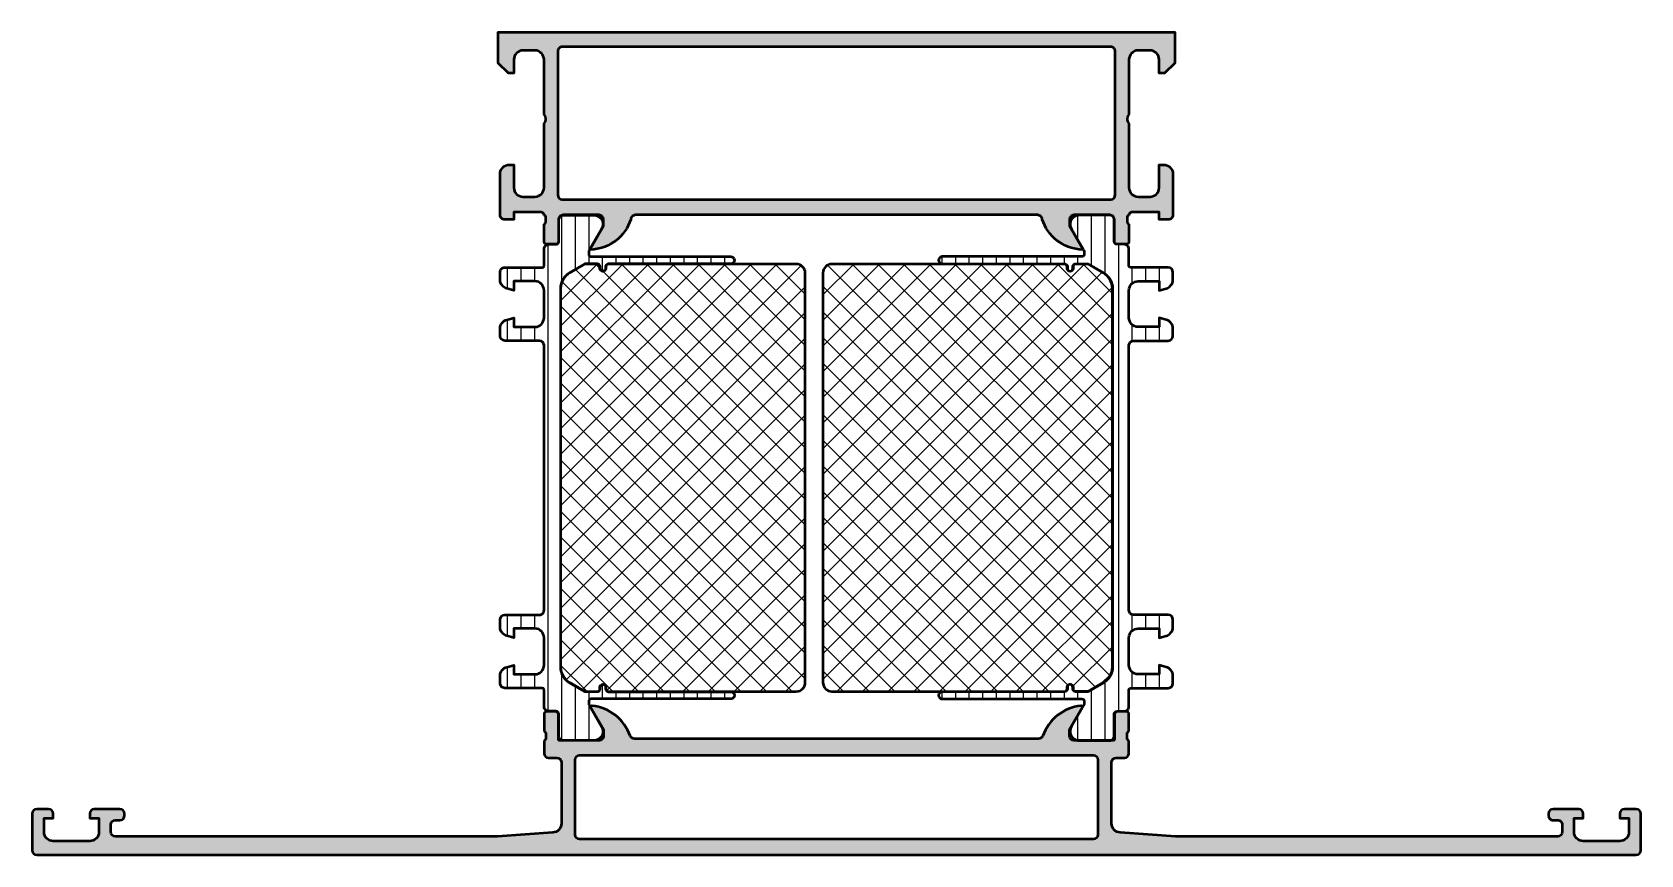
# Model space of a CAD drawing. Extents: x 0 to 176, y 0 to 90.
import ezdxf

# ---------------------------------------------------------------- set-up
doc = ezdxf.new("R2010")
doc.units = 0
for name, color, linetype, lineweight in [('0S-Alu contour', 7, 'Continuous', 50), ('0S-Alu hatch', 252, 'Continuous', 25), ('0S-Plastic contour', 254, 'Continuous', 50), ('0S-Plastic hatch', 253, 'Continuous', 25), ('0S-PT contour', 91, 'Continuous', 50), ('0S-PT hatch', 103, 'Continuous', 25)]:
    doc.layers.add(name, color=color, linetype=linetype, lineweight=lineweight)
pattern_1 = [(135, (0, 0), (-1.403165018917055, -1.403165018917055), []), (225, (0, 0), (1.403165018917055, -1.403165018917055), [])]
pattern_2 = [(90, (0, 0), (-1.4859, 0), [])]

# ---------------------------------------------------------------- blocks, each defined once
blk = doc.blocks.new('462370__F4F1D4FD_7374_4305_BF68_E010C8D0E6F6_')
at = {"layer": '0S-Alu hatch'}
h = blk.add_hatch(color=256, dxfattribs=at)
edge = h.paths.add_edge_path()
edge.add_line((125.1007984784879, 2.002017710489781), (119.0295514285, 2.435678214060345))
edge.add_ellipse((119.100798478488, 3.433136913891114), major_axis=(-1.000000000000036, 0), ratio=1, start_angle=0, end_angle=85.91438322002318, ccw=False)
edge.add_line((118.1007984784879, 3.433136913891104), (118.1007984784879, 10.1020177104898))
edge.add_ellipse((118.6007984784879, 10.1020177104898), major_axis=(-0.5, 0), ratio=1, start_angle=270, end_angle=360, ccw=False)
edge.add_line((118.6007984784879, 10.6020177104898), (119.500798478488, 10.6020177104898))
edge.add_arc((119.500798478488, 11.10201771048977), 0.4999999999999716, 270.0000000000017, 360)
edge.add_line((120.0007984784879, 11.10201771048977), (120.0007984784879, 12.50201771048978))
edge.add_ellipse((120.079634925031, 12.76953830248286), major_axis=(-0.2788950563273966, 0), ratio=1, start_angle=-1.1645893741019222, end_angle=73.58012358050712, ccw=False)
edge.add_line((119.800797478488, 12.77520671048126), (119.8007974784879, 13.22880071048129))
edge.add_ellipse((120.0796655741311, 13.23446136995831), major_axis=(-0.2789255417371568, 0), ratio=1, start_angle=-73.57540544465007, end_angle=1.1628700728778085, ccw=False)
edge.add_line((120.0007984784879, 13.50200471048126), (120.0007984784879, 15.38201571048978))
edge.add_arc((119.7007984784879, 15.38201571048978), 0.3000000000000256, 0, 90.00000000000273)
edge.add_line((119.7007984784879, 15.6820157104898), (118.7208241594451, 15.68201571048979))
edge.add_arc((118.7208241594451, 15.38201571048981), 0.2999999999999829, 90.00000000000273, 180)
edge.add_line((118.4208241594451, 15.38201571048981), (118.4208241594452, 12.62201771048978))
edge.add_ellipse((118.3008241594451, 12.62201771048978), major_axis=(-0.1200000000000614, 0), ratio=1, start_angle=90, end_angle=180, ccw=False)
edge.add_line((118.3008241594451, 12.50201771048972), (114.0007984784879, 12.50201771048972))
edge.add_ellipse((114.0007984784879, 13.00201771048973), major_axis=(-0.5000000000000125, 0), ratio=1, start_angle=0, end_angle=90, ccw=False)
edge.add_line((113.5007984784879, 13.00201771048972), (113.500798478488, 13.7020177104898))
edge.add_line((113.500798478488, 13.7020177104898), (114.8822939361101, 16.09483803351707))
edge.add_arc((114.7626786938394, 16.16389792584124), 0.1381197846484109, 330.0000000000202, 456.0127701438454)
edge.add_arc((115.2719612335167, 11.32876498835185), 4.999999999998722, 96.01277014383918, 160.087090314012)
edge.add_ellipse((110.100798478488, 13.20201771049079), major_axis=(-0.5000000000010184, 0), ratio=1, start_angle=89.99999999999022, end_angle=160.0870903139961, ccw=False)
edge.add_line((110.1007984784879, 12.70201771048977), (65.90079847848816, 12.70201771048988))
edge.add_ellipse((65.90079847848843, 13.20201771049029), major_axis=(-0.5000000000004086, 0), ratio=1, start_angle=19.91290968596161, end_angle=89.99999999996908, ccw=False)
edge.add_arc((60.72963572345959, 11.32876498835125), 4.999999999999465, 19.91290968599285, 83.98722985616413)
edge.add_arc((61.23891826313666, 16.16389792584124), 0.1381197846485664, 83.9872298561376, 209.9999999999548)
edge.add_line((61.11930302086572, 16.09483803351705), (62.50079847848802, 13.70201771048988))
edge.add_line((62.50079847848802, 13.70201771048988), (62.50079847848808, 13.00201771048981))
edge.add_ellipse((62.00079847848808, 13.00201771048983), major_axis=(-0.4999999999999929, 0), ratio=1, start_angle=89.9999999999975, end_angle=180, ccw=False)
edge.add_line((62.00079847848806, 12.50201771048984), (57.70077279753074, 12.50201771048984))
edge.add_ellipse((57.70077279753073, 12.62201771048981), major_axis=(-0.1199999999999726, 0), ratio=1, start_angle=0, end_angle=90.00000000000682, ccw=False)
edge.add_line((57.58077279753076, 12.62201771048981), (57.58077279753076, 15.38201571048978))
edge.add_arc((57.28077279753076, 15.38201571048978), 0.3000000000000043, 0, 90)
edge.add_line((57.28077279753076, 15.68201571048978), (56.30079847848797, 15.68201571048979))
edge.add_arc((56.30079847848796, 15.38201571048981), 0.2999999999999829, 89.99999999999864, 180)
edge.add_line((56.00079847848798, 15.38201571048981), (56.00079847848795, 13.50200471048129))
edge.add_ellipse((55.92193138284484, 13.23446136995837), major_axis=(-0.2789255417371095, 0), ratio=1, start_angle=178.8371299271035, end_angle=253.5754054446548, ccw=False)
edge.add_line((56.20079947848797, 13.22880071048126), (56.20079947848797, 12.77520671048125))
edge.add_ellipse((55.92196203194489, 12.76953830248289), major_axis=(-0.278895056327466, 0), ratio=1, start_angle=106.41987641949481, end_angle=181.1645893740948, ccw=False)
edge.add_line((56.00079847848795, 12.50201771048975), (56.00079847848798, 11.10201771048977))
edge.add_arc((56.50079847848795, 11.10201771048974), 0.4999999999999716, 180, 269.9999999999968)
edge.add_line((56.50079847848792, 10.60201771048977), (57.40079847848795, 10.6020177104898))
edge.add_ellipse((57.40079847848793, 10.10201771048979), major_axis=(-0.5000000000000089, 0), ratio=1, start_angle=180, end_angle=269.99999999999756, ccw=False)
edge.add_line((57.90079847848794, 10.1020177104898), (57.90079847848794, 3.433136913891104))
edge.add_ellipse((56.90079847848793, 3.433136913891112), major_axis=(-1.000000000000007, 0), ratio=1, start_angle=94.08561677997648, end_angle=180, ccw=False)
edge.add_line((56.97204552847587, 2.435678214060374), (50.90079847848794, 2.002017710489781))
edge.add_line((50.90079847848794, 2.002017710489781), (9.100798478487917, 2.002017710489781))
edge.add_ellipse((9.100798478487972, 2.502017710489792), major_axis=(-0.5000000000000115, 0), ratio=1, start_angle=0, end_angle=89.99999999999369, ccw=False)
edge.add_line((8.60079847848796, 2.502017710489781), (8.60079847848796, 3.302017710489764))
edge.add_ellipse((9.10079847848796, 3.302017710489763), major_axis=(-0.5, 0), ratio=1, start_angle=270, end_angle=360, ccw=False)
edge.add_line((9.10079847848796, 3.802017710489764), (9.60079847848796, 3.802017710489792))
edge.add_arc((9.60079847848796, 4.302017710489764), 0.5, 270, 360)
edge.add_line((10.10079847848796, 4.302017710489764), (10.10079847848796, 4.502017710489781))
edge.add_arc((9.60079847848796, 4.502017710489781), 0.5, 0, 90)
edge.add_line((9.60079847848796, 5.002017710489781), (6.800798478487948, 5.002017710489781))
edge.add_arc((6.800798478487948, 4.502017710489781), 0.5, 90, 180)
edge.add_line((6.300798478487948, 4.502017710489781), (6.300798478487948, 4.002017710489781))
edge.add_line((6.300798478487948, 4.002017710489781), (7.300798478487948, 4.002017710489781))
edge.add_line((7.300798478487948, 4.002017710489781), (7.300798478487948, 2.502017710489781))
edge.add_ellipse((6.300798478487949, 2.50201771048978), major_axis=(-0.9999999999999991, 0), ratio=1, start_angle=90, end_angle=180, ccw=False)
edge.add_line((6.300798478487948, 1.502017710489781), (2.300798478487948, 1.502017710489781))
edge.add_ellipse((2.300798478487948, 2.502017710489781), major_axis=(-1, 0), ratio=1, start_angle=0, end_angle=90, ccw=False)
edge.add_line((1.300798478487948, 2.502017710489781), (1.300798478487948, 4.002017710489781))
edge.add_line((1.300798478487948, 4.002017710489781), (2.300798478487948, 4.002017710489781))
edge.add_line((2.300798478487948, 4.002017710489781), (2.300798478487948, 4.502017710489781))
edge.add_arc((1.800798478487948, 4.502017710489781), 0.5, 0, 90)
edge.add_line((1.800798478487948, 5.002017710489781), (0.5007984784879369, 5.002017710489781))
edge.add_arc((0.5007984784879369, 4.502017710489781), 0.5, 90, 180)
edge.add_line((0.0007984784879369, 4.502017710489781), (0.0007984784879369, 0.5020177104897812))
edge.add_arc((0.5007984784879369, 0.5020177104897812), 0.5, 180, 270)
edge.add_line((0.5007984784879368, 0.0020177104897812), (175.500798478488, 0.0020177104897812))
edge.add_arc((175.500798478488, 0.5020177104897812), 0.5, 270, 360)
edge.add_line((176.000798478488, 0.5020177104897812), (176.000798478488, 4.502017710489781))
edge.add_arc((175.500798478488, 4.502017710489781), 0.5, 0, 90)
edge.add_line((175.500798478488, 5.002017710489781), (174.2007984784879, 5.002017710489781))
edge.add_arc((174.2007984784879, 4.502017710489781), 0.5, 90, 180)
edge.add_line((173.7007984784879, 4.502017710489781), (173.7007984784879, 4.002017710489781))
edge.add_line((173.7007984784879, 4.002017710489781), (174.7007984784879, 4.002017710489781))
edge.add_line((174.7007984784879, 4.002017710489781), (174.7007984784879, 2.502017710489724))
edge.add_ellipse((173.700798478488, 2.50201771048975), major_axis=(-0.9999999999999715, 0), ratio=1, start_angle=89.99999999999511, end_angle=180, ccw=False)
edge.add_line((173.7007984784879, 1.502017710489781), (169.700798478488, 1.502017710489781))
edge.add_ellipse((169.700798478488, 2.502017710489771), major_axis=(-0.9999999999999902, 0), ratio=1, start_angle=0, end_angle=90, ccw=False)
edge.add_line((168.7007984784879, 2.502017710489781), (168.7007984784879, 4.002017710489781))
edge.add_line((168.7007984784879, 4.002017710489781), (169.700798478488, 4.002017710489781))
edge.add_line((169.700798478488, 4.002017710489781), (169.700798478488, 4.502017710489781))
edge.add_arc((169.2007984784879, 4.502017710489781), 0.5, 0, 90)
edge.add_line((169.2007984784879, 5.002017710489781), (166.4007984784879, 5.002017710489781))
edge.add_arc((166.4007984784879, 4.502017710489724), 0.500000000000057, 90, 180)
edge.add_line((165.9007984784879, 4.502017710489724), (165.9007984784879, 4.302017710489764))
edge.add_arc((166.4007984784879, 4.30201771048982), 0.500000000000057, 180, 270.0000000000065)
edge.add_line((166.400798478488, 3.802017710489764), (166.9007984784879, 3.802017710489792))
edge.add_ellipse((166.9007984784879, 3.302017710489783), major_axis=(-0.5000000000000094, 0), ratio=1, start_angle=180, end_angle=270.0000000000065, ccw=False)
edge.add_line((167.4007984784879, 3.302017710489792), (167.4007984784879, 2.502017710489752))
edge.add_ellipse((166.9007984784879, 2.502017710489714), major_axis=(-0.4999999999999432, 0), ratio=1, start_angle=90, end_angle=180, ccw=False)
edge.add_line((166.9007984784879, 2.002017710489781), (125.1007984784879, 2.002017710489781))
edge = h.paths.add_edge_path()
edge.add_line((59.90079847848794, 10.90201771048978), (116.1007984784879, 10.90201771048978))
edge.add_ellipse((116.1007984784879, 10.40201771048979), major_axis=(-0.5, 0), ratio=1, start_angle=180, end_angle=270, ccw=False)
edge.add_line((116.6007984784879, 10.40201771048979), (116.6007984784879, 2.202017710489769))
edge.add_ellipse((116.1007984784879, 2.202017710489769), major_axis=(-0.5, 0), ratio=1, start_angle=90, end_angle=180, ccw=False)
edge.add_line((116.1007984784879, 1.702017710489769), (59.90079847848794, 1.702017710489769))
edge.add_ellipse((59.90079847848794, 2.202017710489769), major_axis=(-0.5, 0), ratio=1, start_angle=0, end_angle=90, ccw=False)
edge.add_line((59.40079847848794, 2.202017710489769), (59.40079847848794, 10.40201771048979))
edge.add_ellipse((59.90079847848794, 10.40201771048979), major_axis=(-0.5, 0), ratio=1, start_angle=270, end_angle=360, ccw=False)
at = {"layer": '0S-Alu contour', "color": 7}
for points in [[(61.11930302086572, 16.09483803351705), (62.50079847848802, 13.70201771048988), (62.50079847848808, 13.00201771048981)], [(113.5007984784879, 13.00201771048972), (113.500798478488, 13.7020177104898), (114.8822939361101, 16.09483803351707)], [(56.00079847848798, 15.38201571048981), (56.00079847848795, 13.50200471048129)], [(57.28077279753076, 15.68201571048978), (56.30079847848797, 15.68201571048979)], [(57.58077279753076, 12.62201771048981), (57.58077279753076, 15.38201571048978)], [(118.4208241594451, 15.38201571048981), (118.4208241594452, 12.62201771048978)], [(119.7007984784879, 15.6820157104898), (118.7208241594451, 15.68201571048979)], [(120.0007984784879, 13.50200471048126), (120.0007984784879, 15.38201571048978)], [(56.00079847848795, 12.50201771048975), (56.00079847848798, 11.10201771048977)], [(56.20079947848797, 13.22880071048126), (56.20079947848797, 12.77520671048125)], [(62.00079847848806, 12.50201771048984), (57.70077279753074, 12.50201771048984)], [(110.1007984784879, 12.70201771048977), (65.90079847848816, 12.70201771048988)], [(118.3008241594451, 12.50201771048972), (114.0007984784879, 12.50201771048972)], [(119.800797478488, 12.77520671048126), (119.8007974784879, 13.22880071048129)], [(120.0007984784879, 11.10201771048977), (120.0007984784879, 12.50201771048978)], [(56.50079847848792, 10.60201771048977), (57.40079847848795, 10.6020177104898)], [(59.90079847848794, 10.90201771048978), (116.1007984784879, 10.90201771048978)], [(118.6007984784879, 10.6020177104898), (119.500798478488, 10.6020177104898)], [(57.90079847848794, 10.1020177104898), (57.90079847848794, 3.433136913891104)], [(59.40079847848794, 2.202017710489769), (59.40079847848794, 10.40201771048979)], [(116.6007984784879, 10.40201771048979), (116.6007984784879, 2.202017710489769)], [(118.1007984784879, 3.433136913891104), (118.1007984784879, 10.1020177104898)], [(0.0007984784879369, 4.502017710489781), (0.0007984784879369, 0.5020177104897812)], [(1.800798478487948, 5.002017710489781), (0.5007984784879369, 5.002017710489781)], [(1.300798478487948, 2.502017710489781), (1.300798478487948, 4.002017710489781), (2.300798478487948, 4.002017710489781), (2.300798478487948, 4.502017710489781)], [(6.300798478487948, 4.502017710489781), (6.300798478487948, 4.002017710489781), (7.300798478487948, 4.002017710489781), (7.300798478487948, 2.502017710489781)], [(9.60079847848796, 5.002017710489781), (6.800798478487948, 5.002017710489781)], [(9.10079847848796, 3.802017710489764), (9.60079847848796, 3.802017710489792)], [(10.10079847848796, 4.302017710489764), (10.10079847848796, 4.502017710489781)], [(165.9007984784879, 4.502017710489724), (165.9007984784879, 4.302017710489764)], [(169.2007984784879, 5.002017710489781), (166.4007984784879, 5.002017710489781)], [(166.400798478488, 3.802017710489764), (166.9007984784879, 3.802017710489792)], [(168.7007984784879, 2.502017710489781), (168.7007984784879, 4.002017710489781), (169.700798478488, 4.002017710489781), (169.700798478488, 4.502017710489781)], [(173.7007984784879, 4.502017710489781), (173.7007984784879, 4.002017710489781), (174.7007984784879, 4.002017710489781), (174.7007984784879, 2.502017710489724)], [(175.500798478488, 5.002017710489781), (174.2007984784879, 5.002017710489781)], [(176.000798478488, 0.5020177104897812), (176.000798478488, 4.502017710489781)], [(8.60079847848796, 2.502017710489781), (8.60079847848796, 3.302017710489764)], [(56.97204552847587, 2.435678214060374), (50.90079847848794, 2.002017710489781), (9.100798478487917, 2.002017710489781)], [(125.1007984784879, 2.002017710489781), (119.0295514285, 2.435678214060345)], [(166.9007984784879, 2.002017710489781), (125.1007984784879, 2.002017710489781)], [(167.4007984784879, 3.302017710489792), (167.4007984784879, 2.502017710489752)], [(0.5007984784879368, 0.0020177104897812), (175.500798478488, 0.0020177104897812)], [(6.300798478487948, 1.502017710489781), (2.300798478487948, 1.502017710489781)], [(116.1007984784879, 1.702017710489769), (59.90079847848794, 1.702017710489769)], [(173.7007984784879, 1.502017710489781), (169.700798478488, 1.502017710489781)]]:
    blk.add_lwpolyline(points, dxfattribs=at)
for centre, radius, start, end in [((61.23891826313666, 16.16389792584124), 0.1381197846485664, 83.9872298561376, 209.9999999999548), ((60.72963572345959, 11.32876498835125), 4.999999999999465, 19.91290968599285, 83.98722985616413), ((115.2719612335167, 11.32876498835185), 4.999999999998722, 96.01277014383918, 160.087090314012), ((114.7626786938394, 16.16389792584124), 0.1381197846484109, 330.0000000000202, 96.01277014384544), ((56.30079847848796, 15.38201571048981), 0.2999999999999829, 89.99999999999864, 180), ((57.28077279753076, 15.38201571048978), 0.3000000000000043, 0, 90), ((118.7208241594451, 15.38201571048981), 0.2999999999999829, 90.00000000000273, 180), ((119.7007984784879, 15.38201571048978), 0.3000000000000256, 0, 90.00000000000273), ((56.50079847848795, 11.10201771048974), 0.4999999999999716, 180, 269.9999999999968), ((119.500798478488, 11.10201771048977), 0.4999999999999716, 270.0000000000017, 0), ((0.5007984784879369, 4.502017710489781), 0.5, 90, 180), ((1.800798478487948, 4.502017710489781), 0.5, 0, 90), ((6.800798478487948, 4.502017710489781), 0.5, 90, 180), ((9.60079847848796, 4.502017710489781), 0.5, 0, 90), ((9.60079847848796, 4.302017710489764), 0.5, 270, 0), ((166.4007984784879, 4.502017710489724), 0.500000000000057, 90, 180), ((166.4007984784879, 4.30201771048982), 0.500000000000057, 180, 270.0000000000065), ((169.2007984784879, 4.502017710489781), 0.5, 0, 90), ((174.2007984784879, 4.502017710489781), 0.5, 90, 180), ((175.500798478488, 4.502017710489781), 0.5, 0, 90), ((0.5007984784879369, 0.5020177104897812), 0.5, 180, 270), ((175.500798478488, 0.5020177104897812), 0.5, 270, 0)]:
    blk.add_arc(centre, radius, start, end, dxfattribs=at)
at = {"layer": '0S-Alu contour', "color": 7, "extrusion": (0, 0, -1)}
for centre, radius, start, end in [((-55.92193138284484, 13.23446136995837), 0.2789255417371095, 106.4245945553452, 181.1628700728966), ((-55.92196203194489, 12.76953830248289), 0.278895056327466, 178.8354106259052, 253.5801235805052), ((-57.70077279753073, 12.62201771048981), 0.1199999999999726, 269.9999999999932, 0), ((-62.00079847848808, 13.00201771048983), 0.4999999999999929, 180, 270.0000000000025), ((-65.90079847848843, 13.20201771049029), 0.5000000000004086, 270.0000000000309, 340.0870903140384), ((-110.100798478488, 13.20201771049079), 0.5000000000010184, 199.9129096860039, 270.0000000000098), ((-114.0007984784879, 13.00201771048973), 0.5000000000000125, 270, 0), ((-118.3008241594451, 12.62201771048978), 0.1200000000000614, 180, 270), ((-120.079634925031, 12.76953830248286), 0.2788950563273966, 286.4198764194929, 1.164589374101931), ((-120.0796655741311, 13.23446136995831), 0.2789255417371568, 358.8371299271222, 73.57540544465007), ((-57.40079847848793, 10.10201771048979), 0.5000000000000089, 90.00000000000244, 180), ((-59.90079847848794, 10.40201771048979), 0.5, 0, 90), ((-116.1007984784879, 10.40201771048979), 0.5, 90, 180), ((-118.6007984784879, 10.1020177104898), 0.5, 0, 90), ((-9.10079847848796, 3.302017710489763), 0.5, 0, 90), ((-166.9007984784879, 3.302017710489783), 0.5000000000000094, 89.99999999999349, 180), ((-2.300798478487948, 2.502017710489781), 1, 270, 0), ((-6.300798478487949, 2.50201771048978), 0.9999999999999991, 180, 270.0000000000001), ((-9.100798478487972, 2.502017710489792), 0.5000000000000115, 270.0000000000063, 0), ((-56.90079847848793, 3.433136913891112), 1.000000000000007, 180, 265.9143832200235), ((-59.90079847848794, 2.202017710489769), 0.5, 270, 0), ((-116.1007984784879, 2.202017710489769), 0.5, 180, 270), ((-119.100798478488, 3.433136913891114), 1.000000000000036, 274.0856167799768, 0), ((-166.9007984784879, 2.502017710489714), 0.4999999999999432, 180, 270), ((-169.700798478488, 2.502017710489771), 0.9999999999999902, 270, 0), ((-173.700798478488, 2.50201771048975), 0.9999999999999715, 180, 270.0000000000049)]:
    blk.add_arc(centre, radius, start, end, dxfattribs=at)
blk = doc.blocks.new('345290__3C5B2806_23BD_477B_8839_CBC1E6B59614_')
at = {"layer": '0S-Alu hatch'}
h = blk.add_hatch(color=256, dxfattribs=at)
edge = h.paths.add_edge_path()
edge.add_ellipse((123.8007591061219, 74.50179275953391), major_axis=(-1.000087474394172, 0), ratio=1, start_angle=180.0050112561101, end_angle=269.99498874391736, ccw=False)
edge.add_line((124.8008465766908, 74.50188023010335), (124.8007855415346, 70.00188023010287))
edge.add_ellipse((124.3008199086112, 70.00186112099932), major_axis=(-0.4999656332885744, 0), ratio=1, start_angle=89.99606155240622, end_angle=180.0021898924555, ccw=False)
edge.add_line((124.3007855415346, 69.50189548889193), (123.3007855415346, 69.50188023010287))
edge.add_line((123.3007855415346, 69.50188023010287), (123.3007855415346, 70.30188328186068))
edge.add_line((123.3007855415346, 70.30188328186068), (120.3113549505335, 70.30188328186068))
edge.add_arc((120.3113549505336, 70.00188328186067), 0.3000000000000114, 90.00000000000273, 165.0772890088082)
edge.add_line((120.021472726322, 70.07913802984507), (119.9916923762488, 69.9995389298037))
edge.add_arc((120.0807983354019, 69.73414930290988), 0.2799491489886082, 108.5597467269848, 181.0914894598901)
edge.add_line((119.8008999824525, 69.7288165704349), (119.8008999824525, 69.27523380676303))
edge.add_arc((120.1192775550776, 69.29847963758652), 0.3192250732654357, 184.1759499010949, 248.2356723196546)
edge.add_line((120.0009121894838, 69.0020099298099), (120.0009121894838, 67.10202824035679))
edge.add_ellipse((119.7009121894838, 67.10202824035677), major_axis=(-0.2999999999999971, 0), ratio=1, start_angle=89.99999999999733, end_angle=180, ccw=False)
edge.add_line((119.7009121894838, 66.80202824035678), (118.7009366035463, 66.80202824035678))
edge.add_ellipse((118.7009366035463, 67.10202824035674), major_axis=(-0.2999999999999829, 0), ratio=1, start_angle=0, end_angle=89.99999999999733, ccw=False)
edge.add_line((118.4009366035463, 67.10202824035674), (118.4009366035463, 69.5020099298099))
edge.add_arc((117.9009099306087, 69.50198325687239), 0.5000266736489302, 0.0030563303085188, 89.99694366955262)
edge.add_line((117.9009366035463, 70.00200992980992), (114.000916004181, 70.00200230041537))
edge.add_arc((114.0009005666632, 69.50201773817153), 0.4999845624821629, 89.99823093614079, 180.0000205083467)
edge.add_line((113.5009160041811, 69.50201755920797), (113.5009160041811, 68.80200535217318))
edge.add_line((113.5009160041811, 68.80200535217318), (114.8891606330873, 66.39749485412631))
edge.add_ellipse((114.7653090471092, 66.33958715487222), major_axis=(-0.1367205799512277, 0), ratio=1, start_angle=75.0780184684624, end_angle=205.058777714022, ccw=False)
edge.add_ellipse((115.1185847999312, 71.06794668407633), major_axis=(-4.875969867625867, 0), ratio=1, start_angle=18.7328170720603, end_angle=85.430246050589, ccw=False)
edge.add_arc((110.0009276261404, 69.50201773707202), 0.4999845635816302, 359.9982310347787, 450.0017689651636)
edge.add_line((110.0009121894838, 70.00200230041537), (66.00068330764783, 70.00200230041537))
edge.add_arc((66.0006678709912, 69.50201773707198), 0.499984563581687, 89.99823103483469, 180.0017689652214)
edge.add_ellipse((60.88301069720039, 71.06794668407662), major_axis=(-4.875969867626147, 0), ratio=1, start_angle=94.5697539494119, end_angle=161.2671829279311, ccw=False)
edge.add_ellipse((61.23628645002246, 66.33958715487222), major_axis=(-0.1367205799512478, 0), ratio=1, start_angle=-25.05877771402362, end_angle=104.9219815315418, ccw=False)
edge.add_line((61.11243486404432, 66.39749485412631), (62.5006794929506, 68.80200535217315))
edge.add_line((62.5006794929506, 68.80200535217315), (62.5006794929506, 69.50201755920443))
edge.add_arc((62.00069493046846, 69.50201773817153), 0.4999845624821654, 359.9999794916532, 450.00176906386)
edge.add_line((62.0006794929506, 70.00200230041537), (58.10065889358539, 70.0020099298099))
edge.add_arc((58.10068556652289, 69.50198325687239), 0.5000266736489161, 90.0030563304474, 179.9969436699299)
edge.add_line((57.60065889358539, 69.5020099298087), (57.60065889358539, 67.10202824035679))
edge.add_ellipse((57.30065889358536, 67.1020282403568), major_axis=(-0.3000000000000256, 0), ratio=1, start_angle=90.00000000000551, end_angle=180, ccw=False)
edge.add_line((57.30065889358539, 66.80202824035678), (56.30068330764789, 66.80202824035678))
edge.add_ellipse((56.30068330764788, 67.10202824035679), major_axis=(-0.3000000000000114, 0), ratio=1, start_angle=0, end_angle=90.00000000000142, ccw=False)
edge.add_line((56.00068330764786, 67.10202824035679), (56.00068330764786, 69.00200992980987))
edge.add_arc((55.88231794205398, 69.2984796375865), 0.3192250732654436, 291.7643276803501, 355.8240500989103)
edge.add_line((56.2006955146791, 69.27523380676303), (56.20069551467911, 69.72881657043493))
edge.add_arc((55.92079716172969, 69.73414930290988), 0.2799491489886075, 358.9085105401158, 431.4402532730165)
edge.add_line((56.0099031208828, 69.9995389298037), (55.9801227708097, 70.07913802984507))
edge.add_arc((55.69024054659809, 70.00188328186067), 0.3000000000000047, 14.92271099119182, 90)
edge.add_line((55.69024054659809, 70.30188328186067), (52.70080995559708, 70.30188328186068))
edge.add_line((52.70080995559708, 70.30188328186068), (52.70080995559708, 69.50188023010287))
edge.add_line((52.70080995559708, 69.50188023010287), (51.70080995559708, 69.50189548889193))
edge.add_ellipse((51.70077558852042, 70.0018611209993), major_axis=(-0.4999656332885387, 0), ratio=1, start_angle=-0.0021898922890954964, end_angle=90.00393844759873, ccw=False)
edge.add_line((51.20080995559708, 70.00188023010259), (51.20074892044083, 74.50188023010287))
edge.add_ellipse((52.20083639100979, 74.50179275953391), major_axis=(-1.000087474394172, 0), ratio=1, start_angle=270.00501125608264, end_angle=359.99498874388985, ccw=False)
edge.add_line((52.20074892044083, 75.50188023010287), (52.70074892044083, 75.50188023010287))
edge.add_line((52.70074892044083, 75.50188023010287), (52.70074892044083, 73.00188023010287))
edge.add_arc((53.70083639100979, 73.00196770067183), 1.000087474394172, 180.0050112561101, 269.9949887439174)
edge.add_line((53.70074892044083, 72.00188023010287), (55.00079774856581, 72.00188023010287))
edge.add_arc((55.00073895083687, 73.00193902783184), 1.000058799457453, 270.0033686636396, 359.996631336242)
edge.add_line((56.00079774856585, 73.00188023010082), (56.00079774856583, 80.00188023010286))
edge.add_arc((55.47595840824746, 80.50188023010287), 0.7248836686985141, 316.388423263687, 403.611576736313)
edge.add_line((56.00079774856583, 81.00188023010288), (56.00079774856583, 87.0023227349857))
edge.add_arc((55.00075052572661, 87.00227551214647), 1.000047223954159, 0.002705541734962, 89.99729445838179)
edge.add_line((55.00079774856583, 88.00232273498568), (53.70074892044083, 88.00232273498568))
edge.add_arc((53.70082771306916, 87.00224394103864), 1.000078797050934, 90.00451412936461, 179.9946115998049)
edge.add_line((52.70074892044084, 87.00233799377382), (52.70074892044085, 85.50188023010287))
edge.add_line((52.70074892044085, 85.50188023010287), (52.10077333450333, 85.50188023010287))
edge.add_line((52.10077333450333, 85.50188023010287), (51.00079774856585, 86.60185581604038))
edge.add_line((51.00079774856585, 86.60185581604038), (51.00079774856585, 90.00188023010286))
edge.add_line((51.00079774856585, 90.00188023010286), (125.0007977485658, 90.002154888306))
edge.add_line((125.0007977485658, 90.002154888306), (125.0007977485658, 86.60185581604038))
edge.add_line((125.0007977485658, 86.60185581604038), (123.9008221626283, 85.50188023010287))
edge.add_line((123.9008221626283, 85.50188023010287), (123.3008465766908, 85.50188023010287))
edge.add_line((123.3008465766908, 85.50188023010287), (123.3008465766908, 87.00233799377474))
edge.add_arc((122.3007677840625, 87.00224394103864), 1.000078797050939, 0.0053884001950964, 89.99548587063539)
edge.add_line((122.3008465766908, 88.00232273498568), (121.0007977485658, 88.00232273498568))
edge.add_arc((121.000844971405, 87.00227551214647), 1.000047223954159, 90.0027055416182, 179.997294458265)
edge.add_line((120.0007977485658, 87.00232273498771), (120.0007977485658, 81.00188023010288))
edge.add_arc((120.5256370888842, 80.50188023010287), 0.7248836686985141, 136.388423263687, 223.6115767363131)
edge.add_line((120.0007977485658, 80.00188023010286), (120.0007977485658, 73.00188023010287))
edge.add_arc((121.0008565462948, 73.00193902783184), 1.000058799457453, 180.003368663758, 269.9966313363588)
edge.add_line((121.0007977485658, 72.00188023010287), (122.3008465766908, 72.00188023010287))
edge.add_arc((122.3007591061219, 73.00196770067183), 1.000087474394172, 270.0050112560826, 359.9949887438899)
edge.add_line((123.3008465766908, 73.00188023010239), (123.3008465766908, 75.50188023010287))
edge.add_line((123.3008465766908, 75.50188023010287), (123.8008465766908, 75.50188023010287))
edge = h.paths.add_edge_path()
edge.add_arc((118.0007928098873, 87.90188444669778), 0.4999896799959737, 359.9988173777201, 450.0011826219663)
edge.add_line((118.0007824897767, 88.40187412658724), (58.00081300735489, 88.40187412658724))
edge.add_arc((58.00080268724432, 87.9018844466978), 0.4999896799959453, 89.99881737803038, 180.0011826222798)
edge.add_line((57.50081300735487, 87.90187412658722), (57.50081300735489, 72.20187717834504))
edge.add_arc((58.00082882181293, 72.2018929928031), 0.5000158147081275, 180.0018121461791, 269.998187853915)
edge.add_line((58.00081300735489, 71.70187717834504), (118.0007824897767, 71.70187717834504))
edge.add_arc((118.0007666753187, 72.20189299280312), 0.5000158147081559, 270.0018121460865, 359.9981878538209)
edge.add_line((118.5007824897768, 72.20187717834426), (118.5007824897768, 87.90187412658719))
at = {"layer": '0S-Alu contour', "color": 7}
for points in [[(52.70074892044084, 87.00233799377382), (52.70074892044085, 85.50188023010287), (52.10077333450333, 85.50188023010287), (51.00079774856585, 86.60185581604038), (51.00079774856585, 90.00188023010286), (125.0007977485658, 90.002154888306), (125.0007977485658, 86.60185581604038), (123.9008221626283, 85.50188023010287), (123.3008465766908, 85.50188023010287), (123.3008465766908, 87.00233799377474)], [(55.00079774856583, 88.00232273498568), (53.70074892044083, 88.00232273498568)], [(118.0007824897767, 88.40187412658724), (58.00081300735489, 88.40187412658724)], [(122.3008465766908, 88.00232273498568), (121.0007977485658, 88.00232273498568)], [(56.00079774856583, 81.00188023010288), (56.00079774856583, 87.0023227349857)], [(57.50081300735487, 87.90187412658722), (57.50081300735489, 72.20187717834504)], [(118.5007824897768, 72.20187717834426), (118.5007824897768, 87.90187412658719)], [(120.0007977485658, 87.00232273498771), (120.0007977485658, 81.00188023010288)], [(56.00079774856585, 73.00188023010082), (56.00079774856583, 80.00188023010286)], [(120.0007977485658, 80.00188023010286), (120.0007977485658, 73.00188023010287)], [(51.20080995559708, 70.00188023010259), (51.20074892044083, 74.50188023010287)], [(52.20074892044083, 75.50188023010287), (52.70074892044083, 75.50188023010287), (52.70074892044083, 73.00188023010287)], [(123.3008465766908, 73.00188023010239), (123.3008465766908, 75.50188023010287), (123.8008465766908, 75.50188023010287)], [(124.8008465766908, 74.50188023010335), (124.8007855415346, 70.00188023010287)], [(53.70074892044083, 72.00188023010287), (55.00079774856581, 72.00188023010287)], [(58.00081300735489, 71.70187717834504), (118.0007824897767, 71.70187717834504)], [(121.0007977485658, 72.00188023010287), (122.3008465766908, 72.00188023010287)], [(55.69024054659809, 70.30188328186067), (52.70080995559708, 70.30188328186068), (52.70080995559708, 69.50188023010287), (51.70080995559708, 69.50189548889193)], [(56.0099031208828, 69.9995389298037), (55.9801227708097, 70.07913802984507)], [(56.00068330764786, 67.10202824035679), (56.00068330764786, 69.00200992980987)], [(56.2006955146791, 69.27523380676303), (56.20069551467911, 69.72881657043493)], [(57.60065889358539, 69.5020099298087), (57.60065889358539, 67.10202824035679)], [(62.0006794929506, 70.00200230041537), (58.10065889358539, 70.0020099298099)], [(61.11243486404432, 66.39749485412631), (62.5006794929506, 68.80200535217315), (62.5006794929506, 69.50201755920443)], [(110.0009121894838, 70.00200230041537), (66.00068330764783, 70.00200230041537)], [(113.5009160041811, 69.50201755920797), (113.5009160041811, 68.80200535217318), (114.8891606330873, 66.39749485412631)], [(117.9009366035463, 70.00200992980992), (114.000916004181, 70.00200230041537)], [(118.4009366035463, 67.10202824035674), (118.4009366035463, 69.5020099298099)], [(119.8008999824525, 69.7288165704349), (119.8008999824525, 69.27523380676303)], [(120.021472726322, 70.07913802984507), (119.9916923762488, 69.9995389298037)], [(120.0009121894838, 69.0020099298099), (120.0009121894838, 67.10202824035679)], [(124.3007855415346, 69.50189548889193), (123.3007855415346, 69.50188023010287), (123.3007855415346, 70.30188328186068), (120.3113549505335, 70.30188328186068)], [(57.30065889358539, 66.80202824035678), (56.30068330764789, 66.80202824035678)], [(119.7009121894838, 66.80202824035678), (118.7009366035463, 66.80202824035678)]]:
    blk.add_lwpolyline(points, dxfattribs=at)
for centre, radius, start, end in [((53.70082771306916, 87.00224394103864), 1.000078797050934, 90.00451412936461, 179.9946115998049), ((55.00075052572661, 87.00227551214647), 1.000047223954159, 0.002705541734962, 89.99729445838179), ((58.00080268724432, 87.9018844466978), 0.4999896799959453, 89.99881737803038, 180.0011826222798), ((118.0007928098873, 87.90188444669778), 0.4999896799959737, 359.9988173777201, 90.00118262196634), ((121.000844971405, 87.00227551214647), 1.000047223954159, 90.0027055416182, 179.997294458265), ((122.3007677840625, 87.00224394103864), 1.000078797050939, 0.0053884001950964, 89.99548587063539), ((55.47595840824746, 80.50188023010287), 0.7248836686985141, 316.388423263687, 43.61157673631301), ((120.5256370888842, 80.50188023010287), 0.7248836686985141, 136.388423263687, 223.6115767363131), ((53.70083639100979, 73.00196770067183), 1.000087474394172, 180.0050112561101, 269.9949887439174), ((55.00073895083687, 73.00193902783184), 1.000058799457453, 270.0033686636396, 359.996631336242), ((58.00082882181293, 72.2018929928031), 0.5000158147081275, 180.0018121461791, 269.998187853915), ((118.0007666753187, 72.20189299280312), 0.5000158147081559, 270.0018121460865, 359.9981878538209), ((121.0008565462948, 73.00193902783184), 1.000058799457453, 180.003368663758, 269.9966313363588), ((122.3007591061219, 73.00196770067183), 1.000087474394172, 270.0050112560826, 359.9949887438899), ((55.69024054659809, 70.00188328186067), 0.3000000000000047, 14.92271099119182, 90), ((55.88231794205398, 69.2984796375865), 0.3192250732654436, 291.7643276803501, 355.8240500989103), ((55.92079716172969, 69.73414930290988), 0.2799491489886075, 358.9085105401158, 71.44025327301651), ((58.10068556652289, 69.50198325687239), 0.5000266736489161, 90.0030563304474, 179.9969436699299), ((62.00069493046846, 69.50201773817153), 0.4999845624821654, 359.9999794916532, 90.00176906386004), ((66.0006678709912, 69.50201773707198), 0.499984563581687, 89.99823103483469, 180.0017689652214), ((110.0009276261404, 69.50201773707202), 0.4999845635816302, 359.9982310347787, 90.0017689651637), ((114.0009005666632, 69.50201773817153), 0.4999845624821629, 89.99823093614079, 180.0000205083467), ((117.9009099306087, 69.50198325687239), 0.5000266736489302, 0.0030563303085188, 89.99694366955262), ((120.0807983354019, 69.73414930290988), 0.2799491489886082, 108.5597467269848, 181.0914894598901), ((120.1192775550776, 69.29847963758652), 0.3192250732654357, 184.1759499010949, 248.2356723196546), ((120.3113549505336, 70.00188328186067), 0.3000000000000114, 90.00000000000273, 165.0772890088082)]:
    blk.add_arc(centre, radius, start, end, dxfattribs=at)
at = {"layer": '0S-Alu contour', "color": 7, "extrusion": (0, 0, -1)}
for centre, radius, start, end in [((-52.20083639100979, 74.50179275953391), 1.000087474394172, 0.0050112561101264, 89.99498874391736), ((-123.8007591061219, 74.50179275953391), 1.000087474394172, 90.00501125608264, 179.9949887438899), ((-51.70077558852042, 70.0018611209993), 0.4999656332885387, 269.9960615524013, 0.0021898922890968), ((-60.88301069720039, 71.06794668407662), 4.875969867626147, 198.7328170720689, 265.4302460505881), ((-115.1185847999312, 71.06794668407633), 4.875969867625867, 274.569753949411, 341.2671829279397), ((-124.3008199086112, 70.00186112099932), 0.4999656332885744, 179.9978101075445, 270.0039384475938), ((-56.30068330764788, 67.10202824035679), 0.3000000000000114, 269.9999999999986, 0), ((-57.30065889358536, 67.1020282403568), 0.3000000000000256, 180, 269.9999999999945), ((-118.7009366035463, 67.10202824035674), 0.2999999999999829, 270.0000000000027, 0), ((-119.7009121894838, 67.10202824035677), 0.2999999999999971, 180, 270.0000000000027), ((-61.23628645002246, 66.33958715487222), 0.1367205799512478, 255.0780184684582, 25.05877771402361), ((-114.7653090471092, 66.33958715487222), 0.1367205799512277, 154.941222285978, 284.9219815315376)]:
    blk.add_arc(centre, radius, start, end, dxfattribs=at)
blk = doc.blocks.new('442300__840ED9E2_E100_41B0_A1A7_2A9D6F71CC73_')
at = {"layer": '0S-PT hatch'}
h = blk.add_hatch(dxfattribs=at)
h.set_pattern_fill('ANSI37', color=256, scale=0.625, angle=90, style=0)
h.set_pattern_definition(pattern_1)
edge = h.paths.add_edge_path()
edge.add_line((112.9561993772308, 64.63222087889991), (87.50079774858266, 64.63222087894702))
edge.add_arc((87.5007977485655, 63.65222087894705), 0.9799999999999897, 89.999999998998, 180)
edge.add_line((86.52079774856551, 63.65222087894705), (86.52079774856554, 18.85181423950894))
edge.add_arc((87.50079774856555, 18.85181423950894), 0.9799999999999897, 180, 270)
edge.add_line((87.50079774856555, 17.87181423950895), (112.9571436238097, 17.87181423950895))
edge.add_arc((112.9571436238096, 18.15181423950898), 0.2800000000000011, 270.0000000000029, 360)
edge.add_line((113.2371436238096, 18.15181423950898), (113.2371436238097, 18.35238503479519))
edge.add_ellipse((113.5565728285234, 18.35238503479519), major_axis=(-0.3194292047137566, 0), ratio=1, start_angle=180, end_angle=360, ccw=False)
edge.add_line((113.8760020332372, 18.35238503479519), (113.8760020332372, 18.15181423950895))
edge.add_arc((114.1560020332372, 18.15181423950898), 0.2800000000000295, 180, 266.4872129359383)
edge.add_line((114.1388460697654, 17.87234031779646), (115.465810558026, 17.87234031779647))
edge.add_arc((115.465810558026, 18.05234031779647), 0.1800000000000068, 270.0000000000045, 299.9999999999998)
edge.add_line((115.555810558026, 17.89645574511527), (117.1907977485655, 18.84041603969484))
edge.add_arc((116.2007977485655, 20.55514633918804), 1.979999999999992, 299.9999999999994, 360)
edge.add_line((118.1807977485655, 20.55514633918804), (118.1807977485655, 61.94848213987706))
edge.add_arc((116.2007977485655, 61.94848213987706), 1.979999999999989, 0, 59.9999999999995)
edge.add_line((117.1907977485655, 63.66321243937022), (115.555810558026, 64.6071727339498))
edge.add_arc((115.465810558026, 64.45128816126866), 0.1799999999999237, 59.99999999998994, 89.99999999999095)
edge.add_line((115.465810558026, 64.63128816126861), (114.1393836769531, 64.6312881612686))
edge.add_arc((114.156539640425, 64.3518142395561), 0.2800000000000041, 93.51278706409704, 180)
edge.add_line((113.876539640425, 64.3518142395561), (113.876539640425, 64.15124344426988))
edge.add_ellipse((113.5565728285234, 64.15124344426988), major_axis=(-0.3199668119015655, 0), ratio=1, start_angle=0, end_angle=180, ccw=False)
edge.add_line((113.2366060166219, 64.15124344426988), (113.2366060166219, 64.35181423950893))
edge.add_arc((112.9561993772309, 64.35181423950893), 0.280406639390975, 0, 90.00000000000291)
at = {"layer": '0S-PT contour', "color": 7}
for points in [[(86.52079774856551, 63.65222087894705), (86.52079774856554, 18.85181423950894)], [(112.9561993772308, 64.63222087889991), (87.50079774858266, 64.63222087894702)], [(113.2366060166219, 64.15124344426988), (113.2366060166219, 64.35181423950893)], [(113.876539640425, 64.3518142395561), (113.876539640425, 64.15124344426988)], [(115.465810558026, 64.63128816126861), (114.1393836769531, 64.6312881612686)], [(117.1907977485655, 63.66321243937022), (115.555810558026, 64.6071727339498)], [(118.1807977485655, 20.55514633918804), (118.1807977485655, 61.94848213987706)], [(87.50079774856555, 17.87181423950895), (112.9571436238097, 17.87181423950895)], [(113.2371436238096, 18.15181423950898), (113.2371436238097, 18.35238503479519)], [(113.8760020332372, 18.35238503479519), (113.8760020332372, 18.15181423950895)], [(114.1388460697654, 17.87234031779646), (115.465810558026, 17.87234031779647)], [(115.555810558026, 17.89645574511527), (117.1907977485655, 18.84041603969484)]]:
    blk.add_lwpolyline(points, dxfattribs=at)
for centre, radius, start, end in [((87.5007977485655, 63.65222087894705), 0.9799999999999897, 89.999999998998, 180), ((112.9561993772309, 64.35181423950893), 0.280406639390975, 0, 90.00000000000291), ((114.156539640425, 64.3518142395561), 0.2800000000000041, 93.51278706409704, 180), ((115.465810558026, 64.45128816126866), 0.1799999999999237, 59.99999999998994, 89.99999999999095), ((116.2007977485655, 61.94848213987706), 1.979999999999989, 0, 59.9999999999995), ((116.2007977485655, 20.55514633918804), 1.979999999999992, 299.9999999999994, 0), ((87.50079774856555, 18.85181423950894), 0.9799999999999897, 180, 270), ((112.9571436238096, 18.15181423950898), 0.2800000000000011, 270.0000000000029, 0), ((114.1560020332372, 18.15181423950898), 0.2800000000000295, 180, 266.4872129359383), ((115.465810558026, 18.05234031779647), 0.1800000000000068, 270.0000000000045, 299.9999999999998)]:
    blk.add_arc(centre, radius, start, end, dxfattribs=at)
at = {"layer": '0S-PT contour', "color": 7, "extrusion": (0, 0, -1)}
for centre, radius, start, end in [((-113.5565728285234, 64.15124344426988), 0.3199668119015655, 180, 0), ((-113.5565728285234, 18.35238503479519), 0.3194292047137566, 0, 180)]:
    blk.add_arc(centre, radius, start, end, dxfattribs=at)
blk = doc.blocks.new('284519__069F5157_C054_483C_9CC7_6BA976EEC83A___30C1A52D_968B_4E6C_ACCE_7E748D4F994C_')
at = {"layer": '0S-Plastic hatch'}
h = blk.add_hatch(dxfattribs=at)
h.set_pattern_fill('ANSI31', color=256, scale=0.4680000000000001, angle=45, style=0)
h.set_pattern_definition(pattern_2)
edge = h.paths.add_edge_path()
edge.add_line((120.5007977485655, 56.25201755925161), (124.3007977485656, 56.25201755925161))
edge.add_arc((124.3007977485656, 56.75201755925158), 0.4999999999999716, 270.0000000000049, 360)
edge.add_line((124.8007977485655, 56.75201755925158), (124.8007977485655, 57.58276678262603))
edge.add_arc((123.8007977485656, 57.58276678262603), 0.9999999999999715, 0, 74.99999999999999)
edge.add_line((124.0596167936681, 58.54869260891508), (123.3007977485655, 58.75201755925161))
edge.add_line((123.3007977485655, 58.75201755925161), (123.3007977485655, 57.75201755925161))
edge.add_line((123.3007977485655, 57.75201755925161), (121.0007977485655, 57.75201755925161))
edge.add_ellipse((121.0007977485655, 58.75201755925161), major_axis=(-0.9999999999999928, 0), ratio=1, start_angle=0, end_angle=90.00000000000239, ccw=False)
edge.add_line((120.0007977485655, 58.75201755925161), (120.0007977485655, 61.75201755925164))
edge.add_ellipse((121.0007977485655, 61.75201755925163), major_axis=(-0.9999999999999857, 0), ratio=1, start_angle=269.9999999999984, end_angle=360, ccw=False)
edge.add_line((121.0007977485656, 62.75201755925161), (123.3007977485655, 62.75201755925156))
edge.add_line((123.3007977485655, 62.75201755925156), (123.3007977485655, 61.75201755925167))
edge.add_line((123.3007977485655, 61.75201755925167), (124.0596167936681, 61.95534250958832))
edge.add_arc((123.8007977485656, 62.9212683358773), 0.9999999999999023, 284.9999999999985, 360)
edge.add_line((124.8007977485655, 62.9212683358773), (124.8007977485655, 63.75201755925167))
edge.add_arc((124.3007977485655, 63.75201755925167), 0.5, 0, 89.99999999999837)
edge.add_line((124.3007977485655, 64.25201755925167), (120.2007977485655, 64.25201755925161))
edge.add_ellipse((120.2007977485656, 64.45201755925163), major_axis=(-0.200000000000017, 0), ratio=1, start_angle=0, end_angle=89.99999999999591, ccw=False)
edge.add_line((120.0007977485655, 64.45201755925163), (120.0007977485655, 66.29202323816111))
edge.add_arc((119.5008004274678, 66.29202323816111), 0.4999973210976947, 0, 90.00030698202455)
edge.add_line((119.5007977485586, 66.79202055925163), (118.6904664152253, 66.79202055925163))
edge.add_ellipse((118.6904664152253, 67.09202055925165), major_axis=(-0.3000000000000256, 0), ratio=1, start_angle=0, end_angle=89.9999999999946, ccw=False)
edge.add_line((118.3904664152253, 67.09202055925164), (118.3907983656223, 69.49201894218791))
edge.add_arc((117.8908023881837, 69.49202158181299), 0.4999959774455975, 359.9996975182267, 450.0003024811866)
edge.add_line((117.8907997485586, 69.99201755925162), (114.4142582504591, 69.9920175592516))
edge.add_arc((114.5565688994505, 69.00219948452877), 0.9999960709244723, 98.18160805189927, 212.7270160998405)
edge.add_line((113.7153162504591, 68.46156455925163), (115.0338330997703, 66.17782607257934))
edge.add_ellipse((114.6008203830404, 65.9278260982799), major_axis=(-0.499999999999498, 0), ratio=1, start_angle=179.994256176766, end_angle=209.9999965993628, ccw=False)
edge.add_line((115.1008203805275, 65.92777597396632), (115.1007977485561, 65.70201755926917))
edge.add_ellipse((114.8507977485386, 65.70201755926912), major_axis=(-0.2500000000174793, 0), ratio=1, start_angle=90, end_angle=180, ccw=False)
edge.add_line((114.8507977485386, 65.45201755925166), (99.57181128154652, 65.45201755925098))
edge.add_arc((99.57181128154653, 65.05275848613454), 0.3992590731164398, 90.00000000000205, 270.0000000000021)
edge.add_line((99.57181128154654, 64.6534994130181), (112.9556617700431, 64.6534994130181))
edge.add_ellipse((112.9556617700431, 64.35201755925151), major_axis=(-0.3014818537665889, 0), ratio=1, start_angle=180, end_angle=269.99999999999727, ccw=False)
edge.add_line((113.2571436238096, 64.35201755925152), (113.2571436238096, 64.1514467639654))
edge.add_arc((113.5565728285234, 64.15144676396542), 0.2994292047137605, 180, 360)
edge.add_line((113.8560020332372, 64.15144676396542), (113.8560020332372, 64.35201755925166))
edge.add_ellipse((114.1560020332374, 64.35201755925166), major_axis=(-0.3000000000002245, 0), ratio=1, start_angle=266.60636072711713, end_angle=360, ccw=False)
edge.add_line((114.1737606991333, 64.65149148096395), (115.465810558026, 64.65149148096415))
edge.add_ellipse((115.465810558026, 64.45149148096397), major_axis=(-0.2000000000001876, 0), ratio=1, start_angle=240.0000000000465, end_angle=270, ccw=False)
edge.add_line((115.565810558026, 64.6246965617211), (117.2007977485655, 63.68073626714135))
edge.add_ellipse((116.2007977485657, 61.94868545957258), major_axis=(-1.999999999999855, 0), ratio=1, start_angle=180, end_angle=240.00000000000142, ccw=False)
edge.add_line((118.2007977485655, 61.94868545957257), (118.2007977485655, 20.55534965888347))
edge.add_ellipse((116.2007977485656, 20.55534965888349), major_axis=(-1.999999999999957, 0), ratio=1, start_angle=119.99999999999889, end_angle=180, ccw=False)
edge.add_line((117.2007977485655, 18.82329885131463), (115.565810558026, 17.87933855673512))
edge.add_ellipse((115.4658105580258, 18.05254363749204), major_axis=(-0.200000000000158, 0), ratio=1, start_angle=90.0000000000814, end_angle=120.00000000005659, ccw=False)
edge.add_line((115.465810558026, 17.85254363749189), (114.1737606991312, 17.85254363749229))
edge.add_ellipse((114.1560020332371, 18.15201755920438), major_axis=(-0.2999999999999281, 0), ratio=1, start_angle=0, end_angle=93.39363927252998, ccw=False)
edge.add_line((113.8560020332372, 18.15201755920438), (113.8560020332372, 18.35258835449065))
edge.add_arc((113.5565728285234, 18.35258835449062), 0.2994292047137605, 0, 180)
edge.add_line((113.2571436238096, 18.35258835449062), (113.2571436238096, 18.15201755920438))
edge.add_ellipse((112.9556617700431, 18.1520175592045), major_axis=(-0.3014818537665604, 0), ratio=1, start_angle=89.9999999999946, end_angle=180, ccw=False)
edge.add_line((112.9556617700431, 17.85053570543795), (99.57181128154653, 17.85053570543795))
edge.add_arc((99.57181128154653, 17.45127663232148), 0.3992590731164682, 90, 270)
edge.add_line((99.57181128154653, 17.05201755920501), (114.8507977485387, 17.05201755920441))
edge.add_ellipse((114.8507977485386, 16.80201755918693), major_axis=(-0.2500000000174865, 0), ratio=1, start_angle=180, end_angle=269.9999999999935, ccw=False)
edge.add_line((115.1007977485561, 16.80201755918693), (115.1008203805275, 16.57625914449008))
edge.add_ellipse((114.6008214022583, 16.5762087471323), major_axis=(-0.4999989808090319, 0), ratio=1, start_angle=150.0000347009716, end_angle=180.0057751236176, ccw=False)
edge.add_line((115.0338333729165, 16.32620951897979), (113.7153162504591, 14.04247055920442))
edge.add_arc((114.5565688994505, 13.50183563392724), 0.9999960709244451, 147.2729839001582, 261.8183919480999)
edge.add_line((114.4142582504591, 12.51201755920442), (117.8907997485586, 12.51201755920442))
edge.add_arc((117.8908023881837, 13.01201353664305), 0.4999959774455975, 269.9996975188149, 360.0003024817733)
edge.add_line((118.3907983656223, 13.01201617627325), (118.3904664152253, 15.41201455920441))
edge.add_ellipse((118.6904664152253, 15.41201455920441), major_axis=(-0.3000000000000114, 0), ratio=1, start_angle=270, end_angle=360, ccw=False)
edge.add_line((118.6904664152253, 15.71201455920442), (119.5007977485586, 15.71201455920442))
edge.add_arc((119.5008004274678, 16.21201188029494), 0.4999973210976948, 269.9996930179755, 360)
edge.add_line((120.0007977485655, 16.21201188029494), (120.0007977485655, 18.05201755920436))
edge.add_ellipse((120.2007977485656, 18.05201755920439), major_axis=(-0.2000000000000455, 0), ratio=1, start_angle=270.00000000002035, end_angle=360, ccw=False)
edge.add_line((120.2007977485655, 18.25201755920443), (124.3007977485655, 18.25201755920437))
edge.add_arc((124.3007977485655, 18.75201755920437), 0.5, 270.0000000000017, 360)
edge.add_line((124.8007977485655, 18.75201755920437), (124.8007977485655, 19.58276678257874))
edge.add_arc((123.8007977485655, 19.58276678257877), 0.9999999999999715, 0, 74.9999999999992)
edge.add_line((124.0596167936681, 20.54869260886781), (123.3007977485655, 20.75201755920443))
edge.add_line((123.3007977485655, 20.75201755920443), (123.3007977485655, 19.75201755920443))
edge.add_line((123.3007977485655, 19.75201755920443), (121.0007977485655, 19.75201755920443))
edge.add_ellipse((121.0007977485655, 20.75201755920442), major_axis=(-0.9999999999999928, 0), ratio=1, start_angle=0, end_angle=90.0000000000008, ccw=False)
edge.add_line((120.0007977485655, 20.75201755920443), (120.0007977485655, 23.75201755920449))
edge.add_ellipse((121.0007977485654, 23.75201755920446), major_axis=(-0.9999999999999147, 0), ratio=1, start_angle=269.9999999999959, end_angle=360, ccw=False)
edge.add_line((121.0007977485655, 24.75201755920438), (123.3007977485655, 24.75201755920441))
edge.add_line((123.3007977485655, 24.75201755920441), (123.3007977485655, 23.75201755920449))
edge.add_line((123.3007977485655, 23.75201755920449), (124.059616793668, 23.95534250954097))
edge.add_arc((123.8007977485654, 24.92126833583012), 1.000000000000088, 284.9999999999999, 360)
edge.add_line((124.8007977485655, 24.92126833583012), (124.8007977485655, 25.75201755920446))
edge.add_arc((124.3007977485656, 25.75201755920446), 0.4999999999999716, 0, 89.99999999999837)
edge.add_line((124.3007977485656, 26.25201755920443), (120.5007977485655, 26.25201755920443))
edge.add_ellipse((120.5007977485655, 26.75201755920444), major_axis=(-0.5000000000000036, 0), ratio=1, start_angle=0, end_angle=90, ccw=False)
edge.add_line((120.0007977485655, 26.75201755920443), (120.0007977485655, 55.75201755925158))
edge.add_ellipse((120.5007977485655, 55.7520175592516), major_axis=(-0.5000000000000142, 0), ratio=1, start_angle=270.00000000000324, end_angle=360, ccw=False)
at = {"layer": '0S-Plastic contour', "color": 7}
for points in [[(117.8907997485586, 69.99201755925162), (114.4142582504591, 69.9920175592516)], [(118.3904664152253, 67.09202055925164), (118.3907983656223, 69.49201894218791)], [(113.7153162504591, 68.46156455925163), (115.0338330997703, 66.17782607257934)], [(114.8507977485386, 65.45201755925166), (99.57181128154652, 65.45201755925098)], [(115.1008203805275, 65.92777597396632), (115.1007977485561, 65.70201755926917)], [(119.5007977485586, 66.79202055925163), (118.6904664152253, 66.79202055925163)], [(120.0007977485655, 64.45201755925163), (120.0007977485655, 66.29202323816111)], [(99.57181128154654, 64.6534994130181), (112.9556617700431, 64.6534994130181)], [(113.2571436238096, 64.35201755925152), (113.2571436238096, 64.1514467639654)], [(113.8560020332372, 64.15144676396542), (113.8560020332372, 64.35201755925166)], [(114.1737606991333, 64.65149148096395), (115.465810558026, 64.65149148096415)], [(115.565810558026, 64.6246965617211), (117.2007977485655, 63.68073626714135)], [(124.3007977485655, 64.25201755925167), (120.2007977485655, 64.25201755925161)], [(124.8007977485655, 62.9212683358773), (124.8007977485655, 63.75201755925167)], [(118.2007977485655, 61.94868545957257), (118.2007977485655, 20.55534965888347)], [(120.0007977485655, 58.75201755925161), (120.0007977485655, 61.75201755925164)], [(121.0007977485656, 62.75201755925161), (123.3007977485655, 62.75201755925156), (123.3007977485655, 61.75201755925167), (124.0596167936681, 61.95534250958832)], [(124.0596167936681, 58.54869260891508), (123.3007977485655, 58.75201755925161), (123.3007977485655, 57.75201755925161), (121.0007977485655, 57.75201755925161)], [(124.8007977485655, 56.75201755925158), (124.8007977485655, 57.58276678262603)], [(120.0007977485655, 26.75201755920443), (120.0007977485655, 55.75201755925158)], [(120.5007977485655, 56.25201755925161), (124.3007977485656, 56.25201755925161)], [(124.3007977485656, 26.25201755920443), (120.5007977485655, 26.25201755920443)], [(121.0007977485655, 24.75201755920438), (123.3007977485655, 24.75201755920441), (123.3007977485655, 23.75201755920449), (124.059616793668, 23.95534250954097)], [(124.8007977485655, 24.92126833583012), (124.8007977485655, 25.75201755920446)], [(120.0007977485655, 20.75201755920443), (120.0007977485655, 23.75201755920449)], [(124.0596167936681, 20.54869260886781), (123.3007977485655, 20.75201755920443), (123.3007977485655, 19.75201755920443), (121.0007977485655, 19.75201755920443)], [(124.8007977485655, 18.75201755920437), (124.8007977485655, 19.58276678257874)], [(112.9556617700431, 17.85053570543795), (99.57181128154653, 17.85053570543795)], [(113.2571436238096, 18.35258835449062), (113.2571436238096, 18.15201755920438)], [(113.8560020332372, 18.15201755920438), (113.8560020332372, 18.35258835449065)], [(115.465810558026, 17.85254363749189), (114.1737606991312, 17.85254363749229)], [(117.2007977485655, 18.82329885131463), (115.565810558026, 17.87933855673512)], [(120.0007977485655, 16.21201188029494), (120.0007977485655, 18.05201755920436)], [(120.2007977485655, 18.25201755920443), (124.3007977485655, 18.25201755920437)], [(99.57181128154653, 17.05201755920501), (114.8507977485387, 17.05201755920441)], [(115.0338333729165, 16.32620951897979), (113.7153162504591, 14.04247055920442)], [(115.1007977485561, 16.80201755918693), (115.1008203805275, 16.57625914449008)], [(118.3907983656223, 13.01201617627325), (118.3904664152253, 15.41201455920441)], [(118.6904664152253, 15.71201455920442), (119.5007977485586, 15.71201455920442)], [(114.4142582504591, 12.51201755920442), (117.8907997485586, 12.51201755920442)]]:
    blk.add_lwpolyline(points, dxfattribs=at)
for centre, radius, start, end in [((114.5565688994505, 69.00219948452877), 0.9999960709244723, 98.18160805189927, 212.7270160998405), ((117.8908023881837, 69.49202158181299), 0.4999959774455975, 359.9996975182267, 90.00030248118671), ((99.57181128154653, 65.05275848613454), 0.3992590731164398, 90.00000000000205, 270.0000000000021), ((119.5008004274678, 66.29202323816111), 0.4999973210976947, 0, 90.00030698202455), ((113.5565728285234, 64.15144676396542), 0.2994292047137605, 180, 0), ((124.3007977485655, 63.75201755925167), 0.5, 0, 89.99999999999837), ((123.8007977485656, 62.9212683358773), 0.9999999999999023, 284.9999999999985, 0), ((123.8007977485656, 57.58276678262603), 0.9999999999999715, 0, 74.99999999999999), ((124.3007977485656, 56.75201755925158), 0.4999999999999716, 270.0000000000049, 0), ((123.8007977485654, 24.92126833583012), 1.000000000000088, 284.9999999999999, 0), ((124.3007977485656, 25.75201755920446), 0.4999999999999716, 0, 89.99999999999837), ((123.8007977485655, 19.58276678257877), 0.9999999999999715, 0, 74.9999999999992), ((99.57181128154653, 17.45127663232148), 0.3992590731164682, 90, 270), ((113.5565728285234, 18.35258835449062), 0.2994292047137605, 0, 180), ((124.3007977485655, 18.75201755920437), 0.5, 270.0000000000017, 0), ((119.5008004274678, 16.21201188029494), 0.4999973210976948, 269.9996930179755, 0), ((114.5565688994505, 13.50183563392724), 0.9999960709244451, 147.2729839001582, 261.8183919480999), ((117.8908023881837, 13.01201353664305), 0.4999959774455975, 269.9996975188149, 0.0003024817733149)]:
    blk.add_arc(centre, radius, start, end, dxfattribs=at)
at = {"layer": '0S-Plastic contour', "color": 7, "extrusion": (0, 0, -1)}
for centre, radius, start, end in [((-118.6904664152253, 67.09202055925165), 0.3000000000000256, 270.0000000000054, 0), ((-114.8507977485386, 65.70201755926912), 0.2500000000174793, 180, 270), ((-114.6008203830404, 65.9278260982799), 0.499999999999498, 150.0000034006372, 180.0057438232341), ((-112.9556617700431, 64.35201755925151), 0.3014818537665889, 90.00000000000273, 180), ((-114.1560020332374, 64.35201755925166), 0.3000000000002245, 0, 93.39363927288284), ((-115.465810558026, 64.45149148096397), 0.2000000000001876, 90, 119.9999999999535), ((-116.2007977485657, 61.94868545957258), 1.999999999999855, 119.9999999999986, 180), ((-120.2007977485656, 64.45201755925163), 0.200000000000017, 270.0000000000041, 0), ((-121.0007977485655, 61.75201755925163), 0.9999999999999857, 0, 90.0000000000016), ((-121.0007977485655, 58.75201755925161), 0.9999999999999928, 269.9999999999976, 0), ((-120.5007977485655, 55.7520175592516), 0.5000000000000142, 0, 89.99999999999675), ((-120.5007977485655, 26.75201755920444), 0.5000000000000036, 270, 0), ((-121.0007977485654, 23.75201755920446), 0.9999999999999147, 0, 90.00000000000406), ((-116.2007977485656, 20.55534965888349), 1.999999999999957, 180, 240.0000000000011), ((-121.0007977485655, 20.75201755920442), 0.9999999999999928, 269.9999999999992, 0), ((-112.9556617700431, 18.1520175592045), 0.3014818537665604, 180, 270.0000000000054), ((-114.1560020332371, 18.15201755920438), 0.2999999999999281, 266.60636072747, 0), ((-115.4658105580258, 18.05254363749204), 0.2000000000001581, 239.9999999999434, 269.9999999999186), ((-120.2007977485656, 18.05201755920439), 0.2000000000000455, 0, 89.99999999997966), ((-114.8507977485386, 16.80201755918693), 0.2500000000174865, 90.00000000000651, 180), ((-114.6008214022583, 16.5762087471323), 0.4999989808090319, 179.9942248763824, 209.9999652990284), ((-118.6904664152253, 15.41201455920441), 0.3000000000000114, 0, 90)]:
    blk.add_arc(centre, radius, start, end, dxfattribs=at)
blk = doc.blocks.new('284519__682F0BD0_F7F2_4C95_9A11_F07DB930A77F___AC509838_2E41_4A64_B071_949FD74DF9BC_')
at = {"layer": '0S-Plastic hatch'}
h = blk.add_hatch(dxfattribs=at)
h.set_pattern_fill('ANSI31', color=256, scale=0.4680000000000001, angle=45, style=0)
h.set_pattern_definition(pattern_2)
edge = h.paths.add_edge_path()
edge.add_line((55.00079774856608, 62.75201755925161), (52.70079774856611, 62.75201755925156))
edge.add_line((52.70079774856611, 62.75201755925156), (52.70079774856611, 61.75201755925167))
edge.add_line((52.70079774856611, 61.75201755925167), (51.94197870346354, 61.95534250958832))
edge.add_ellipse((52.20079774856608, 62.92126833587735), major_axis=(-0.9999999999999669, 0), ratio=1, start_angle=0, end_angle=74.99999999999869, ccw=False)
edge.add_line((51.20079774856612, 62.92126833587733), (51.20079774856612, 63.75201755925167))
edge.add_ellipse((51.7007977485661, 63.75201755925169), major_axis=(-0.4999999999999787, 0), ratio=1, start_angle=269.9999999999992, end_angle=360, ccw=False)
edge.add_line((51.7007977485661, 64.25201755925167), (55.8007977485661, 64.25201755925161))
edge.add_arc((55.8007977485661, 64.45201755925163), 0.200000000000017, 270, 360)
edge.add_line((56.00079774856611, 64.45201755925163), (56.00079774856611, 66.29202323816105))
edge.add_ellipse((56.50079506966382, 66.29202323816104), major_axis=(-0.4999973210977088, 0), ratio=1, start_angle=269.99969301797705, end_angle=360, ccw=False)
edge.add_line((56.50079774857299, 66.79202055925157), (57.31112908190635, 66.79202055925157))
edge.add_arc((57.31112908190635, 67.09202055925158), 0.3000000000000114, 270, 360)
edge.add_line((57.61112908190636, 67.09202055925158), (57.61079713150933, 69.49201894218785))
edge.add_ellipse((58.11079310894794, 69.49202158181295), major_axis=(-0.4999959774455833, 0), ratio=1, start_angle=-90.00030248118497, end_angle=0.0003024817733034979, ccw=False)
edge.add_line((58.11079574857301, 69.99201755925156), (61.58733724667251, 69.99201755925156))
edge.add_ellipse((61.44502659768121, 69.00219948452875), major_axis=(-0.999996070924439, 0), ratio=1, start_angle=147.2729839001564, end_angle=261.81839194810277, ccw=False)
edge.add_line((62.28627924667249, 68.46156455925157), (60.96776239736136, 66.17782607257931))
edge.add_arc((61.40077511409174, 65.92782609827975), 0.5000000000000102, 150.0000034006556, 180.0057438232341)
edge.add_line((60.90077511660417, 65.92777597396629), (60.90079774857553, 65.70201755926917))
edge.add_arc((61.15079774859299, 65.70201755926911), 0.2500000000174509, 180, 270.0000000000049)
edge.add_line((61.15079774859301, 65.45201755925166), (76.42978421558514, 65.45201755925095))
edge.add_ellipse((76.42978421558512, 65.05275848613452), major_axis=(-0.3992590731164256, 0), ratio=1, start_angle=89.99999999999591, end_angle=269.9999999999959, ccw=False)
edge.add_line((76.42978421558513, 64.6534994130181), (63.04593372708855, 64.6534994130181))
edge.add_arc((63.04593372708854, 64.35201755925152), 0.3014818537665747, 89.99999999999864, 180)
edge.add_line((62.74445187332197, 64.35201755925152), (62.74445187332198, 64.1514467639654))
edge.add_ellipse((62.44502266860822, 64.15144676396542), major_axis=(-0.2994292047137605, 0), ratio=1, start_angle=0, end_angle=180, ccw=False)
edge.add_line((62.14559346389446, 64.15144676396542), (62.14559346389446, 64.35201755925166))
edge.add_arc((61.84559346389421, 64.35201755925164), 0.3000000000002601, 0, 93.39363927287827)
edge.add_line((61.82783479799832, 64.65149148096395), (60.53578493910561, 64.65149148096415))
edge.add_arc((60.53578493910554, 64.45149148096425), 0.1999999999999034, 89.99999999997966, 119.9999999999766)
edge.add_line((60.43578493910565, 64.6246965617211), (58.8007977485661, 63.68073626714135))
edge.add_arc((59.80079774856601, 61.94868545957257), 1.999999999999878, 119.9999999999992, 180)
edge.add_line((57.80079774856613, 61.94868545957257), (57.80079774856611, 20.55534965888347))
edge.add_arc((59.80079774856608, 20.5553496588835), 1.999999999999964, 180, 240.0000000000011)
edge.add_line((58.80079774856612, 18.82329885131463), (60.43578493910562, 17.87933855673512))
edge.add_arc((60.53578493910582, 18.05254363749188), 0.1999999999999886, 239.9999999999319, 269.9999999999308)
edge.add_line((60.53578493910558, 17.85254363749189), (61.82783479800047, 17.85254363749229))
edge.add_arc((61.84559346389452, 18.15201755920438), 0.2999999999999277, 266.6063607274713, 360)
edge.add_line((62.14559346389444, 18.15201755920438), (62.14559346389446, 18.35258835449065))
edge.add_ellipse((62.44502266860822, 18.35258835449062), major_axis=(-0.2994292047137605, 0), ratio=1, start_angle=180, end_angle=360, ccw=False)
edge.add_line((62.74445187332197, 18.35258835449062), (62.74445187332197, 18.15201755920438))
edge.add_arc((63.04593372708851, 18.15201755920447), 0.3014818537665178, 180, 270.0000000000108)
edge.add_line((63.04593372708857, 17.85053570543795), (76.42978421558513, 17.85053570543795))
edge.add_ellipse((76.42978421558513, 17.45127663232148), major_axis=(-0.3992590731164682, 0), ratio=1, start_angle=90, end_angle=270, ccw=False)
edge.add_line((76.42978421558514, 17.05201755920501), (61.15079774859298, 17.05201755920441))
edge.add_arc((61.150797748593, 16.80201755918693), 0.2500000000174793, 90.00000000000651, 180)
edge.add_line((60.90079774857553, 16.80201755918693), (60.90077511660417, 16.57625914449005))
edge.add_arc((61.40077511409167, 16.57620902017626), 0.4999999999999465, 179.9942561767658, 209.9999965993476)
edge.add_line((60.96776239736136, 16.32620904587671), (62.28627924667249, 14.04247055920442))
edge.add_ellipse((61.44502659768111, 13.50183563392729), major_axis=(-0.9999960709244973, 0), ratio=1, start_angle=98.18160805190212, end_angle=212.7270160998384, ccw=False)
edge.add_line((61.5873372466725, 12.51201755920442), (58.11079574857301, 12.51201755920442))
edge.add_ellipse((58.11079310894797, 13.01201353664307), major_axis=(-0.4999959774456135, 0), ratio=1, start_angle=-0.0003024817733034979, end_angle=90.00030248118179, ccw=False)
edge.add_line((57.61079713150933, 13.01201617627325), (57.61112908190636, 15.41201455920441))
edge.add_arc((57.31112908190635, 15.41201455920441), 0.3000000000000114, 0, 90)
edge.add_line((57.31112908190635, 15.71201455920442), (56.50079774857299, 15.71201455920442))
edge.add_ellipse((56.5007950696638, 16.21201188029493), major_axis=(-0.4999973210976913, 0), ratio=1, start_angle=0, end_angle=90.00030698202528, ccw=False)
edge.add_line((56.00079774856611, 16.21201188029494), (56.00079774856611, 18.05201755920436))
edge.add_arc((55.80079774856609, 18.05201755920441), 0.200000000000017, 0, 89.99999999998983)
edge.add_line((55.80079774856613, 18.25201755920443), (51.7007977485661, 18.25201755920437))
edge.add_ellipse((51.70079774856612, 18.75201755920438), major_axis=(-0.5000000000000071, 0), ratio=1, start_angle=0, end_angle=89.9999999999975, ccw=False)
edge.add_line((51.20079774856612, 18.75201755920437), (51.20079774856612, 19.58276678257874))
edge.add_ellipse((52.20079774856611, 19.58276678257874), major_axis=(-1, 0), ratio=1, start_angle=285.00000000000125, end_angle=360, ccw=False)
edge.add_line((51.94197870346357, 20.54869260886781), (52.70079774856611, 20.75201755920443))
edge.add_line((52.70079774856611, 20.75201755920443), (52.70079774856611, 19.75201755920443))
edge.add_line((52.70079774856611, 19.75201755920443), (55.00079774856612, 19.75201755920443))
edge.add_arc((55.00079774856612, 20.75201755920443), 1, 270, 360)
edge.add_line((56.00079774856611, 20.75201755920443), (56.00079774856611, 23.75201755920449))
edge.add_arc((55.00079774856618, 23.75201755920443), 0.999999999999943, 0, 90.00000000000286)
edge.add_line((55.00079774856613, 24.75201755920438), (52.70079774856611, 24.75201755920441))
edge.add_line((52.70079774856611, 24.75201755920441), (52.70079774856611, 23.75201755920449))
edge.add_line((52.70079774856611, 23.75201755920449), (51.94197870346366, 23.95534250954097))
edge.add_ellipse((52.20079774856619, 24.92126833583012), major_axis=(-1.000000000000081, 0), ratio=1, start_angle=0, end_angle=75.00000000000091, ccw=False)
edge.add_line((51.20079774856611, 24.92126833583012), (51.20079774856612, 25.75201755920446))
edge.add_ellipse((51.70079774856606, 25.75201755920449), major_axis=(-0.4999999999999503, 0), ratio=1, start_angle=270.0000000000008, end_angle=360, ccw=False)
edge.add_line((51.70079774856606, 26.25201755920443), (55.50079774856611, 26.25201755920443))
edge.add_arc((55.50079774856612, 26.75201755920443), 0.4999999999999716, 269.9999999999984, 360)
edge.add_line((56.0007977485661, 26.75201755920443), (56.00079774856611, 55.75201755925158))
edge.add_arc((55.50079774856611, 55.75201755925164), 0.4999999999999716, 0, 89.99999999999837)
edge.add_line((55.50079774856612, 56.25201755925161), (51.70079774856603, 56.25201755925161))
edge.add_ellipse((51.70079774856611, 56.75201755925161), major_axis=(-0.4999999999999929, 0), ratio=1, start_angle=0, end_angle=89.99999999999102, ccw=False)
edge.add_line((51.20079774856612, 56.75201755925158), (51.20079774856611, 57.58276678262603))
edge.add_ellipse((52.20079774856607, 57.58276678262603), major_axis=(-0.9999999999999644, 0), ratio=1, start_angle=284.9999999999992, end_angle=360, ccw=False)
edge.add_line((51.94197870346357, 58.54869260891508), (52.70079774856611, 58.75201755925161))
edge.add_line((52.70079774856611, 58.75201755925161), (52.70079774856611, 57.75201755925161))
edge.add_line((52.70079774856611, 57.75201755925161), (55.00079774856609, 57.75201755925161))
edge.add_arc((55.00079774856612, 58.75201755925161), 1, 269.9999999999988, 360)
edge.add_line((56.00079774856611, 58.75201755925161), (56.00079774856611, 61.75201755925164))
edge.add_arc((55.00079774856612, 61.75201755925161), 1, 0, 90.0000000000016)
at = {"layer": '0S-Plastic contour', "color": 7}
for points in [[(57.61112908190636, 67.09202055925158), (57.61079713150933, 69.49201894218785)], [(58.11079574857301, 69.99201755925156), (61.58733724667251, 69.99201755925156)], [(62.28627924667249, 68.46156455925157), (60.96776239736136, 66.17782607257931)], [(56.00079774856611, 64.45201755925163), (56.00079774856611, 66.29202323816105)], [(56.50079774857299, 66.79202055925157), (57.31112908190635, 66.79202055925157)], [(60.90077511660417, 65.92777597396629), (60.90079774857553, 65.70201755926917)], [(61.15079774859301, 65.45201755925166), (76.42978421558514, 65.45201755925095)], [(51.20079774856612, 62.92126833587733), (51.20079774856612, 63.75201755925167)], [(51.7007977485661, 64.25201755925167), (55.8007977485661, 64.25201755925161)], [(60.43578493910565, 64.6246965617211), (58.8007977485661, 63.68073626714135)], [(61.82783479799832, 64.65149148096395), (60.53578493910561, 64.65149148096415)], [(62.14559346389446, 64.15144676396542), (62.14559346389446, 64.35201755925166)], [(62.74445187332197, 64.35201755925152), (62.74445187332198, 64.1514467639654)], [(76.42978421558513, 64.6534994130181), (63.04593372708855, 64.6534994130181)], [(55.00079774856608, 62.75201755925161), (52.70079774856611, 62.75201755925156), (52.70079774856611, 61.75201755925167), (51.94197870346354, 61.95534250958832)], [(56.00079774856611, 58.75201755925161), (56.00079774856611, 61.75201755925164)], [(57.80079774856613, 61.94868545957257), (57.80079774856611, 20.55534965888347)], [(51.94197870346357, 58.54869260891508), (52.70079774856611, 58.75201755925161), (52.70079774856611, 57.75201755925161), (55.00079774856609, 57.75201755925161)], [(51.20079774856612, 56.75201755925158), (51.20079774856611, 57.58276678262603)], [(55.50079774856612, 56.25201755925161), (51.70079774856603, 56.25201755925161)], [(56.0007977485661, 26.75201755920443), (56.00079774856611, 55.75201755925158)], [(51.20079774856611, 24.92126833583012), (51.20079774856612, 25.75201755920446)], [(51.70079774856606, 26.25201755920443), (55.50079774856611, 26.25201755920443)], [(55.00079774856613, 24.75201755920438), (52.70079774856611, 24.75201755920441), (52.70079774856611, 23.75201755920449), (51.94197870346366, 23.95534250954097)], [(56.00079774856611, 20.75201755920443), (56.00079774856611, 23.75201755920449)], [(51.20079774856612, 18.75201755920437), (51.20079774856612, 19.58276678257874)], [(51.94197870346357, 20.54869260886781), (52.70079774856611, 20.75201755920443), (52.70079774856611, 19.75201755920443), (55.00079774856612, 19.75201755920443)], [(55.80079774856613, 18.25201755920443), (51.7007977485661, 18.25201755920437)], [(56.00079774856611, 16.21201188029494), (56.00079774856611, 18.05201755920436)], [(58.80079774856612, 18.82329885131463), (60.43578493910562, 17.87933855673512)], [(60.53578493910558, 17.85254363749189), (61.82783479800047, 17.85254363749229)], [(62.14559346389444, 18.15201755920438), (62.14559346389446, 18.35258835449065)], [(62.74445187332197, 18.35258835449062), (62.74445187332197, 18.15201755920438)], [(63.04593372708857, 17.85053570543795), (76.42978421558513, 17.85053570543795)], [(60.90079774857553, 16.80201755918693), (60.90077511660417, 16.57625914449005)], [(60.96776239736136, 16.32620904587671), (62.28627924667249, 14.04247055920442)], [(76.42978421558514, 17.05201755920501), (61.15079774859298, 17.05201755920441)], [(57.31112908190635, 15.71201455920442), (56.50079774857299, 15.71201455920442)], [(57.61079713150933, 13.01201617627325), (57.61112908190636, 15.41201455920441)], [(61.5873372466725, 12.51201755920442), (58.11079574857301, 12.51201755920442)]]:
    blk.add_lwpolyline(points, dxfattribs=at)
at = {"layer": '0S-Plastic contour', "color": 7, "extrusion": (0, 0, -1)}
for centre, radius, start, end in [((-58.11079310894794, 69.49202158181295), 0.4999959774455833, 359.9996975182267, 90.00030248118505), ((-61.44502659768121, 69.00219948452875), 0.999996070924439, 98.18160805189726, 212.7270160998436), ((-56.50079506966382, 66.29202323816104), 0.4999973210977089, 0, 90.00030698202293), ((-76.42978421558512, 65.05275848613452), 0.3992590731164256, 90.00000000000406, 270.0000000000041), ((-51.7007977485661, 63.75201755925169), 0.4999999999999787, 0, 90.00000000000081), ((-62.44502266860822, 64.15144676396542), 0.2994292047137605, 180, 0), ((-52.20079774856608, 62.92126833587735), 0.9999999999999669, 285.0000000000013, 0), ((-52.20079774856607, 57.58276678262603), 0.9999999999999644, 0, 75.00000000000078), ((-51.70079774856611, 56.75201755925161), 0.4999999999999929, 270.000000000009, 0), ((-51.70079774856606, 25.75201755920449), 0.4999999999999503, 0, 89.9999999999992), ((-52.20079774856619, 24.92126833583012), 1.000000000000081, 284.9999999999991, 0), ((-52.20079774856611, 19.58276678257874), 1, 0, 74.99999999999878), ((-51.70079774856612, 18.75201755920438), 0.5000000000000071, 270.0000000000025, 0), ((-62.44502266860822, 18.35258835449062), 0.2994292047137605, 0, 180), ((-76.42978421558513, 17.45127663232148), 0.3992590731164682, 90, 270), ((-56.5007950696638, 16.21201188029493), 0.4999973210976913, 269.9996930179747, 0), ((-58.11079310894797, 13.01201353664307), 0.4999959774456135, 269.9996975188182, 0.0003024817733149), ((-61.44502659768111, 13.50183563392729), 0.9999960709244973, 147.2729839001616, 261.8183919480979)]:
    blk.add_arc(centre, radius, start, end, dxfattribs=at)
at = {"layer": '0S-Plastic contour', "color": 7}
for centre, radius, start, end in [((57.31112908190635, 67.09202055925158), 0.3000000000000114, 270, 0), ((61.40077511409174, 65.92782609827975), 0.5000000000000102, 150.0000034006556, 180.0057438232341), ((61.15079774859299, 65.70201755926911), 0.2500000000174509, 180, 270.0000000000049), ((55.8007977485661, 64.45201755925163), 0.200000000000017, 270, 0), ((59.80079774856601, 61.94868545957257), 1.999999999999878, 119.9999999999992, 180), ((60.53578493910554, 64.45149148096425), 0.1999999999999034, 89.99999999997966, 119.9999999999766), ((61.84559346389421, 64.35201755925164), 0.3000000000002601, 0, 93.39363927287827), ((63.04593372708854, 64.35201755925152), 0.3014818537665747, 89.99999999999864, 180), ((55.00079774856612, 61.75201755925161), 1, 0, 90.0000000000016), ((55.00079774856612, 58.75201755925161), 1, 269.9999999999988, 0), ((55.50079774856611, 55.75201755925164), 0.4999999999999716, 0, 89.99999999999837), ((55.50079774856612, 26.75201755920443), 0.4999999999999716, 269.9999999999984, 0), ((55.00079774856618, 23.75201755920443), 0.999999999999943, 0, 90.00000000000286), ((55.00079774856612, 20.75201755920443), 1, 270, 0), ((59.80079774856608, 20.5553496588835), 1.999999999999964, 180, 240.0000000000011), ((55.80079774856609, 18.05201755920441), 0.200000000000017, 0, 89.99999999998983), ((60.53578493910582, 18.05254363749188), 0.1999999999999886, 239.9999999999319, 269.9999999999308), ((61.84559346389452, 18.15201755920438), 0.2999999999999277, 266.6063607274713, 0), ((63.04593372708851, 18.15201755920447), 0.3014818537665178, 180, 270.0000000000108), ((61.40077511409167, 16.57620902017626), 0.4999999999999465, 179.9942561767658, 209.9999965993476), ((61.150797748593, 16.80201755918693), 0.2500000000174793, 90.00000000000651, 180), ((57.31112908190635, 15.41201455920441), 0.3000000000000114, 0, 90)]:
    blk.add_arc(centre, radius, start, end, dxfattribs=at)
blk = doc.blocks.new('442300__33C5A87F_6D93_4179_B383_711F1CB3D087_')
at = {"layer": '0S-PT hatch'}
h = blk.add_hatch(dxfattribs=at)
h.set_pattern_fill('ANSI37', color=256, scale=0.625, angle=90, style=0)
h.set_pattern_definition(pattern_1)
edge = h.paths.add_edge_path()
edge.add_line((83.600797748549, 64.63222087894702), (63.0453961199008, 64.63222087889991))
edge.add_arc((63.04539611990077, 64.35181423950891), 0.2804066393910034, 89.99999999999564, 180)
edge.add_line((62.76498948050977, 64.35181423950891), (62.76498948050978, 64.15124344426988))
edge.add_ellipse((62.44502266860822, 64.15124344426988), major_axis=(-0.3199668119015655, 0), ratio=1, start_angle=0, end_angle=180, ccw=False)
edge.add_line((62.12505585670665, 64.15124344426988), (62.12505585670665, 64.3518142395561))
edge.add_arc((61.84505585670665, 64.3518142395561), 0.2800000000000011, 0, 86.48721293590151)
edge.add_line((61.86221182017855, 64.6312881612686), (60.53578493910563, 64.6312881612686))
edge.add_arc((60.53578493910567, 64.45128816126866), 0.1799999999999216, 90.00000000000905, 120.0000000000081)
edge.add_line((60.44578493910568, 64.6071727339498), (58.81079774856612, 63.66321243937022))
edge.add_arc((59.80079774856611, 61.94848213987706), 1.97999999999998, 120.0000000000001, 180)
edge.add_line((57.82079774856613, 61.94848213987706), (57.82079774856612, 20.55514633918801))
edge.add_arc((59.8007977485661, 20.55514633918804), 1.979999999999989, 180, 240.0000000000002)
edge.add_line((58.81079774856612, 18.84041603969486), (60.44578493910567, 17.89645574511527))
edge.add_arc((60.53578493910567, 18.05234031779645), 0.17999999999998, 239.9999999999951, 269.9999999999954)
edge.add_line((60.53578493910565, 17.87234031779647), (61.86274942736618, 17.87234031779647))
edge.add_arc((61.84559346389446, 18.15181423950898), 0.280000000000022, 273.5127870640619, 360)
edge.add_line((62.12559346389448, 18.15181423950898), (62.12559346389446, 18.35238503479519))
edge.add_ellipse((62.44502266860822, 18.35238503479519), major_axis=(-0.3194292047137566, 0), ratio=1, start_angle=180, end_angle=360, ccw=False)
edge.add_line((62.76445187332197, 18.35238503479519), (62.76445187332197, 18.15181423950895))
edge.add_arc((63.04445187332198, 18.15181423950898), 0.2800000000000082, 180, 269.9999999999985)
edge.add_line((63.04445187332198, 17.87181423950897), (83.60079774856614, 17.87181423950895))
edge.add_arc((83.60079774856614, 18.85181423950894), 0.9799999999999897, 270, 360)
edge.add_line((84.58079774856613, 18.85181423950894), (84.58079774856613, 63.65222087894707))
edge.add_arc((83.60079774856614, 63.65222087894705), 0.9799999999999754, 0, 90.000000001002)
at = {"layer": '0S-PT contour', "color": 7}
for points in [[(60.44578493910568, 64.6071727339498), (58.81079774856612, 63.66321243937022)], [(61.86221182017855, 64.6312881612686), (60.53578493910563, 64.6312881612686)], [(62.12505585670665, 64.15124344426988), (62.12505585670665, 64.3518142395561)], [(62.76498948050977, 64.35181423950891), (62.76498948050978, 64.15124344426988)], [(83.600797748549, 64.63222087894702), (63.0453961199008, 64.63222087889991)], [(84.58079774856613, 18.85181423950894), (84.58079774856613, 63.65222087894707)], [(57.82079774856613, 61.94848213987706), (57.82079774856612, 20.55514633918801)], [(58.81079774856612, 18.84041603969486), (60.44578493910567, 17.89645574511527)], [(60.53578493910565, 17.87234031779647), (61.86274942736618, 17.87234031779647)], [(62.12559346389448, 18.15181423950898), (62.12559346389446, 18.35238503479519)], [(62.76445187332197, 18.35238503479519), (62.76445187332197, 18.15181423950895)], [(63.04445187332198, 17.87181423950897), (83.60079774856614, 17.87181423950895)]]:
    blk.add_lwpolyline(points, dxfattribs=at)
for centre, radius, start, end in [((59.80079774856611, 61.94848213987706), 1.97999999999998, 120.0000000000001, 180), ((60.53578493910567, 64.45128816126866), 0.1799999999999216, 90.00000000000905, 120.0000000000081), ((61.84505585670665, 64.3518142395561), 0.2800000000000011, 0, 86.48721293590151), ((63.04539611990077, 64.35181423950891), 0.2804066393910034, 89.99999999999564, 180), ((83.60079774856614, 63.65222087894705), 0.9799999999999754, 0, 90.000000001002), ((59.8007977485661, 20.55514633918804), 1.979999999999989, 180, 240.0000000000002), ((60.53578493910567, 18.05234031779645), 0.17999999999998, 239.9999999999951, 269.9999999999954), ((61.84559346389446, 18.15181423950898), 0.280000000000022, 273.5127870640619, 0), ((63.04445187332198, 18.15181423950898), 0.2800000000000082, 180, 269.9999999999985), ((83.60079774856614, 18.85181423950894), 0.9799999999999897, 270, 0)]:
    blk.add_arc(centre, radius, start, end, dxfattribs=at)
at = {"layer": '0S-PT contour', "color": 7, "extrusion": (0, 0, -1)}
for centre, radius, start, end in [((-62.44502266860822, 64.15124344426988), 0.3199668119015655, 180, 0), ((-62.44502266860822, 18.35238503479519), 0.3194292047137566, 0, 180)]:
    blk.add_arc(centre, radius, start, end, dxfattribs=at)
blk = doc.blocks.new('442300__DED1E462_D83B_4CEF_9042_053EEBD01555_')
at = {"layer": '0S-Alu contour', "color": 7}
for name in ['345290__3C5B2806_23BD_477B_8839_CBC1E6B59614_', '462370__F4F1D4FD_7374_4305_BF68_E010C8D0E6F6_']:
    blk.add_blockref(name, (0, 0), dxfattribs=at)
at = {"layer": '0S-Plastic contour', "color": 7}
for name in ['284519__682F0BD0_F7F2_4C95_9A11_F07DB930A77F___AC509838_2E41_4A64_B071_949FD74DF9BC_', '284519__069F5157_C054_483C_9CC7_6BA976EEC83A___30C1A52D_968B_4E6C_ACCE_7E748D4F994C_']:
    blk.add_blockref(name, (0, 0), dxfattribs=at)
at = {"layer": '0S-PT contour', "color": 7}
for name in ['442300__33C5A87F_6D93_4179_B383_711F1CB3D087_', '442300__840ED9E2_E100_41B0_A1A7_2A9D6F71CC73_']:
    blk.add_blockref(name, (0, 0), dxfattribs=at)

msp = doc.modelspace()

# ---------------------------------------------------------------- block references
at = {"layer": '0S-Alu contour', "color": 7}
msp.add_blockref('442300__DED1E462_D83B_4CEF_9042_053EEBD01555_', (0, 0), dxfattribs=at)

doc.saveas('drawing.dxf')
